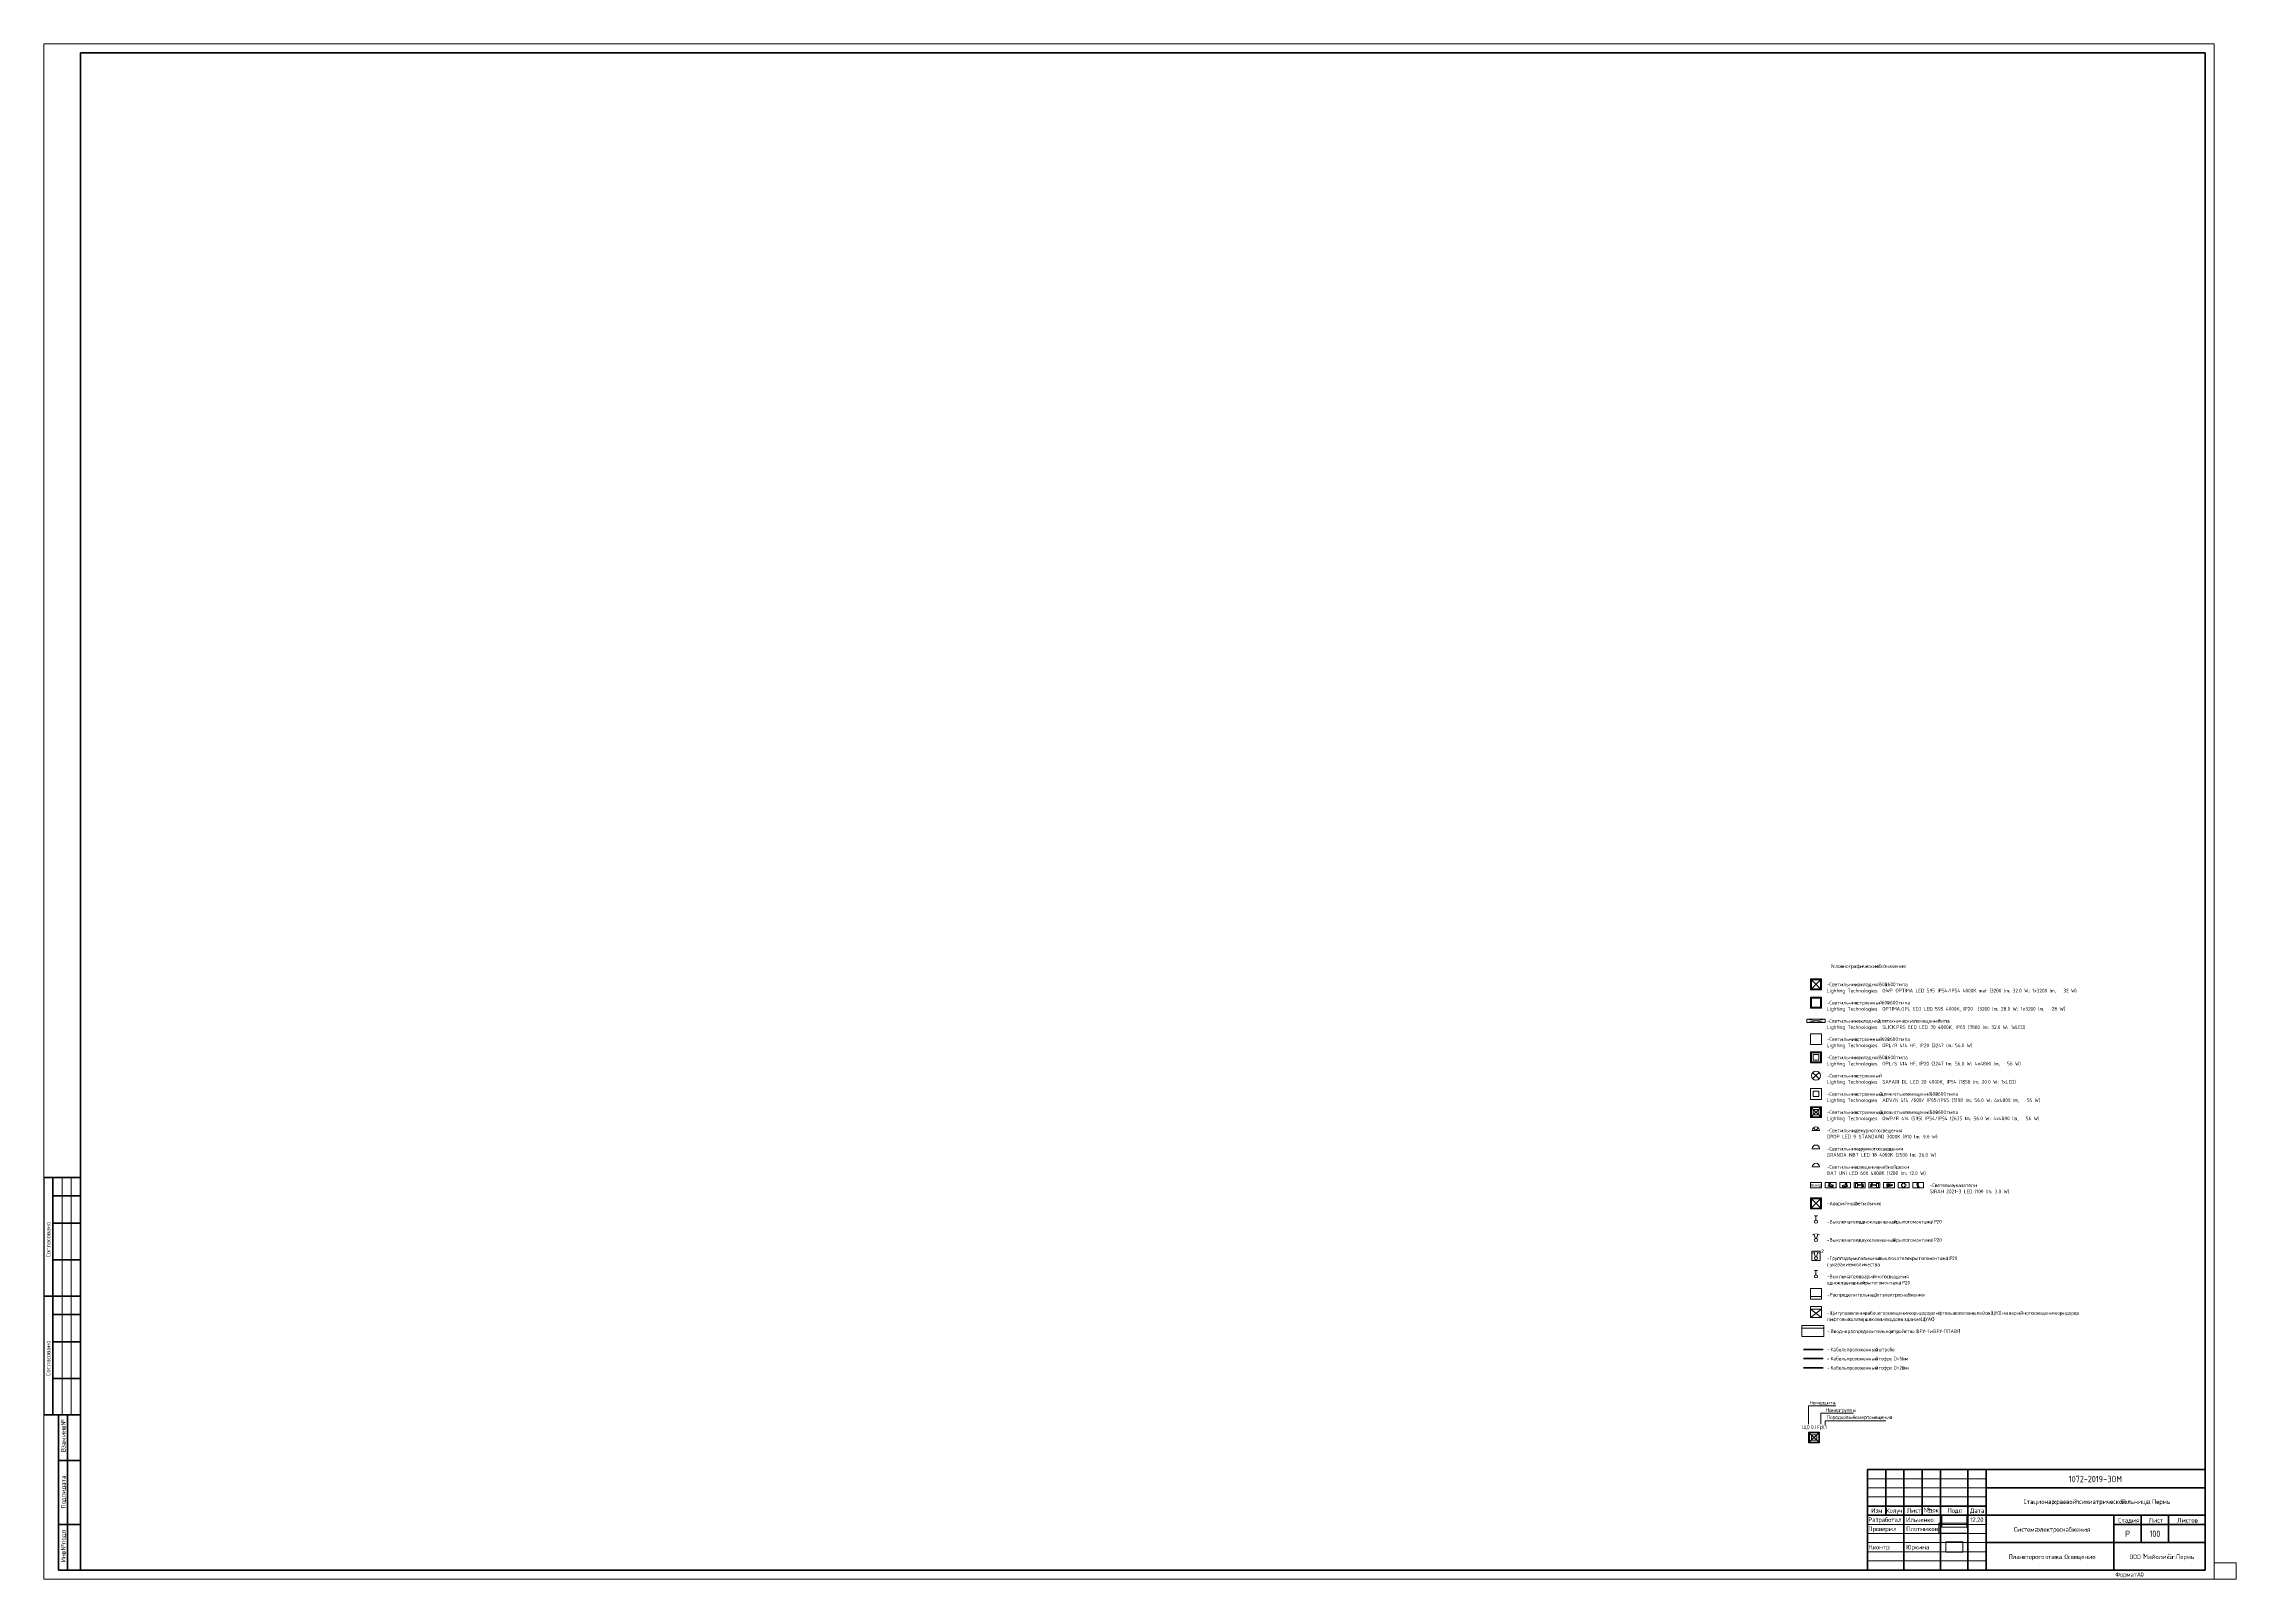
# Paper-space layout 'Layout1' of a CAD drawing. Header units: millimetres. Extents: x -1189 to 12, y 0 to 841.
import ezdxf

# ---------------------------------------------------------------- set-up
doc = ezdxf.new("R2010")
doc.units = ezdxf.units.MM
doc.layers.add('Линии', color=7, linetype='Continuous', lineweight=18, true_color=0x00a600)
for name, color, linetype, lineweight in [('Обычные линии', 7, 'Continuous', 25), ('Основные надписи', 7, 'Continuous', 9), ('Текстовые примечания', 7, 'Continuous', 9), ('Типовые аннотации', 7, 'Continuous', 9), ('Тонкие линии', 7, 'Continuous', 18)]:
    doc.layers.add(name, color=color, linetype=linetype, lineweight=lineweight)
doc.styles.add('Arial', font='arial.ttf', dxfattribs={"height": 1.3})
doc.styles.add('GOST Common', font='GOST_Common.ttf', dxfattribs={"width": 0.9, "height": 2.5})
doc.styles.add('GOST Common_1', font='GOST_Common.ttf', dxfattribs={"width": 0.9, "height": 3.5})
doc.styles.add('GOST Common_2', font='GOST_Common.ttf', dxfattribs={"width": 0.9, "height": 2})
doc.styles.add('GOST Common_3', font='GOST_Common.ttf', dxfattribs={"height": 2})
picture_1 = doc.add_image_def('image1.jpg', size_in_pixel=(227, 137))
picture_2 = doc.add_image_def('image2.jpg', size_in_pixel=(330, 115))
picture_3 = doc.add_image_def('image3.png', size_in_pixel=(257, 125))

# ---------------------------------------------------------------- blocks, each defined once
blk = doc.blocks.new('SE_Форма1 - А0А-3597056-План второго этажа_ Освещение')
at = {"layer": 'Обычные линии'}
for p, q in [((-1381, 71.5), (-1381, 6.5)), ((-1381, 6.5), (-1381, -58.5)), ((-1373, 6.5), (-1361, 6.5)), ((-1373, -58.5), (-1361, -58.5))]:
    blk.add_line(p, q, dxfattribs=at)
at = {"layer": 'Основные надписи', "lineweight": 50}
for p, q in [((-1361, 687.5), (-1361, -143.5)), ((-197, 687.5), (-1361, 687.5)), ((-197, -143.5), (-197, 687.5)), ((-1381, 71.5), (-1361, 71.5)), ((-1376, 71.5), (-1376, 6.5)), ((-1376, 61.5), (-1361, 61.5)), ((-1376, 46.5), (-1361, 46.5)), ((-1376, 26.5), (-1361, 26.5)), ((-1381, 6.5), (-1361, 6.5)), ((-1381, 6.5), (-1361, 6.5)), ((-1376, 6.5), (-1376, -58.5)), ((-1376, -3.5), (-1361, -3.5)), ((-1376, -18.5), (-1361, -18.5)), ((-1376, -38.5), (-1361, -38.5)), ((-1381, -58.5), (-1361, -58.5)), ((-1373, -58.5), (-1373, -143.5)), ((-1368, -58.5), (-1368, -143.5)), ((-1373, -83.5), (-1361, -83.5)), ((-382, -88.5), (-382, -143.5)), ((-197, -88.5), (-382, -88.5)), ((-372, -88.5), (-372, -113.5)), ((-362, -88.5), (-362, -143.5)), ((-352, -88.5), (-352, -113.5)), ((-342, -88.5), (-342, -143.5)), ((-327, -88.5), (-327, -143.5)), ((-317, -88.5), (-317, -143.5)), ((-197, -98.5), (-317, -98.5)), ((-1373, -118.5), (-1361, -118.5)), ((-317, -108.5), (-382, -108.5)), ((-197, -113.5), (-382, -113.5)), ((-247, -113.5), (-247, -143.5)), ((-197, -118.5), (-247, -118.5)), ((-232, -113.5), (-232, -128.5)), ((-217, -113.5), (-217, -128.5)), ((-197, -128.5), (-317, -128.5)), ((-1373, -143.5), (-1361, -143.5)), ((-1361, -143.5), (-197, -143.5))]:
    blk.add_line(p, q, dxfattribs=at)
at = {"layer": 'Основные надписи'}
for p, q in [((-1381, 6.5), (-1381, 71.5)), ((-1381, -58.5), (-1381, 6.5))]:
    blk.add_line(p, q, dxfattribs=at)
at = {"layer": 'Тонкие линии', "lineweight": 9}
for p, q in [((-1381, 692.5), (-1381, -148.5)), ((-1381, 692.5), (-192, 692.5)), ((-192, 692.5), (-192, -148.5)), ((-1371, 71.5), (-1371, 6.5)), ((-1366, 71.5), (-1366, 6.5)), ((-1371, 6.5), (-1371, -58.5)), ((-1366, 6.5), (-1366, -58.5)), ((-317, -93.5), (-382, -93.5)), ((-317, -98.5), (-382, -98.5)), ((-317, -103.5), (-382, -103.5)), ((-317, -118.5), (-382, -118.5)), ((-317, -123.5), (-382, -123.5)), ((-317, -128.5), (-382, -128.5)), ((-317, -133.5), (-382, -133.5)), ((-317, -138.5), (-382, -138.5)), ((-192, -148.5), (-1381, -148.5))]:
    blk.add_line(p, q, dxfattribs=at)
at = {"layer": 'Основные надписи', "char_height": 2.5, "attachment_point": 1, "rotation": 90, "style": 'GOST Common'}
for s, insert, width in [('Согласовано', (-1379.9, 27.9), 21.573), ('Согласовано', (-1379.9, -37.1), 21.573), ('\\fGOST Common|b0|i0|c204|p34|;\\W.9;№', (-1371.6, -64.4), 3.319), ('инв', (-1371.6, -70.6), 5.844), ('. ', (-1371.6, -65.8), 1.732), ('. ', (-1371.6, -72), 1.732), ('Взам', (-1371.6, -78.9), 8.37), ('дата', (-1371.6, -99.4), 8.73), ('\\fGOST Common|b0|i0|c204|p34|;\\W.9; ', (-1371.6, -100.1), 0.938), ('Подп', (-1371.6, -109.8), 8.009), ('\\fGOST Common|b0|i0|c204|p34|;\\W.9;и', (-1371.6, -101.7), 1.948), ('. ', (-1371.6, -103.2), 1.732), ('\\fGOST Common|b0|i0|c204|p34|;\\W.9;№', (-1371.6, -132.8), 3.319), ('\\fGOST Common|b0|i0|c204|p34|;\\W.9; ', (-1371.6, -130.1), 0.938), ('подл', (-1371.6, -129.3), 7.792), ('\\fGOST Common|b0|i0|c204|p34|;\\W.9;.', (-1371.6, -122.9), 0.794), ('Инв', (-1371.6, -139.2), 6.061), ('. ', (-1371.6, -134.2), 1.732)]:
    blk.add_mtext(s, dxfattribs=dict(at, insert=insert, width=width))
at = {"layer": 'Основные надписи', "char_height": 2.5, "attachment_point": 1, "style": 'GOST Common'}
for s, insert, width in [('Изм', (-379.9, -109.7), 6.133), ('\\fGOST Common|b0|i0|c204|p34|;\\W.9;.', (-374.8, -109.7), 0.794), ('Кол', (-371.8, -109.7), 6.061), ('\\fGOST Common|b0|i0|c204|p34|;\\W.9;.', (-366.8, -109.7), 0.794), ('уч', (-366.1, -109.7), 3.896), ('\\fGOST Common|b0|i0|c204|p34|;\\W.9;.', (-362.9, -109.7), 0.794), ('Лист', (-360.4, -109.7), 8.297), ('\\fGOST Common|b0|i0|c204|p34|;\\W.9;№', (-351.1, -109.4), 3.319), ('док', (-348.4, -109.4), 5.844), ('\\fGOST Common|b0|i0|c204|p34|;\\W.9;.', (-343.6, -109.4), 0.794), ('Подп', (-338.1, -109.7), 8.009), ('\\fGOST Common|b0|i0|c204|p34|;\\W.9;.', (-331.5, -109.7), 0.794), ('Дата', (-325.8, -109.7), 9.235), ('Стадия', (-244.6, -115), 12.41), ('Лист', (-227.9, -115), 8.297), ('Листов', (-212.3, -115), 12.194), ('Формат', (-246.2, -144.7), 13.42), ('\\fGOST Common|b0|i0|c204|p34|;\\W.9; ', (-235.2, -144.7), 0.938), ('\\fGOST Common|b0|i0|c204|p34|;\\W.9;А', (-234.4, -144.7), 2.453), ('\\fGOST Common|b0|i0|c204|p34|;\\W.9;0', (-232.4, -144.7), 1.948)]:
    blk.add_mtext(s, dxfattribs=dict(at, insert=insert, width=width))
at = {"layer": 'Основные надписи'}
image = blk.add_image(picture_2, insert=(-342.9, -123.4), size_in_units=(16, 5.58), dxfattribs=at)
image.dxf.flags = 7
image = blk.add_image(picture_3, insert=(-341.3, -120), size_in_units=(13.7, 6.68), dxfattribs=at)
image.dxf.flags = 7
image = blk.add_image(picture_1, insert=(-339.1, -133.7), size_in_units=(9.28, 5.6), dxfattribs=at)
image.dxf.flags = 7
blk = doc.blocks.new('УГО светильник 1 - УГО светильник 1-1505392-План второго этажа_ Освещение')
at = {"layer": 'Типовые аннотации', "color": 5, "lineweight": 18, "true_color": 0x0000ff}
for p, q in [((-3, -3), (3, 3)), ((-3, 3), (3, -3)), ((-3, -3), (-3, 3)), ((-3, 3), (3, 3)), ((-2.5, -2.5), (-2.5, 2.5)), ((-2.5, 2.5), (2.5, 2.5)), ((2.5, 2.5), (2.5, -2.5)), ((3, 3), (3, -3)), ((3, -3), (-3, -3)), ((2.5, -2.5), (-2.5, -2.5))]:
    blk.add_line(p, q, dxfattribs=at)
blk = doc.blocks.new('УГО светильник 2 - УГО светильник 2-1505669-План второго этажа_ Освещение')
at = {"layer": 'Типовые аннотации', "color": 5, "lineweight": 18, "true_color": 0x0000ff}
for p, q in [((-3, -3), (-3, 3)), ((-3, 3), (3, 3)), ((-2.5, -2.5), (-2.5, 2.5)), ((-2.5, 2.5), (2.5, 2.5)), ((2.5, 2.5), (2.5, -2.5)), ((3, 3), (3, -3)), ((3, -3), (-3, -3)), ((2.5, -2.5), (-2.5, -2.5))]:
    blk.add_line(p, q, dxfattribs=at)
blk = doc.blocks.new('УГО светильник 3 - УГО светильник 3-1508798-План второго этажа_ Освещение')
at = {"layer": 'Типовые аннотации', "color": 5, "lineweight": 18, "true_color": 0x0000ff}
for p, q in [((-5, -0.9), (5, 0.9)), ((-5, 0.9), (5, -0.9)), ((-5, -0.9), (-5, 0.9)), ((-5, 0.9), (5, 0.9)), ((5, 0.9), (5, -0.9)), ((5, -0.9), (-5, -0.9))]:
    blk.add_line(p, q, dxfattribs=at)
blk = doc.blocks.new('УГО светильник 4 - УГО светильник 4-1506207-План второго этажа_ Освещение')
at = {"layer": 'Типовые аннотации', "color": 5, "lineweight": 18, "true_color": 0x0000ff}
for p, q in [((-3, -3), (-3, 3)), ((-3, 3), (3, 3)), ((3, 3), (3, -3)), ((3, -3), (-3, -3))]:
    blk.add_line(p, q, dxfattribs=at)
blk = doc.blocks.new('УГО светильник 5 - УГО светильник 5-1506494-План второго этажа_ Освещение')
at = {"layer": 'Типовые аннотации', "color": 5, "lineweight": 18, "true_color": 0x0000ff}
for p, q in [((-3, -3), (-3, 3)), ((-3, 3), (3, 3)), ((-2.5, -2.5), (-2.5, 2.5)), ((-2.5, 2.5), (2.5, 2.5)), ((1.5, 1.5), (-1.5, 1.5)), ((-1.5, 1.5), (-1.5, -1.5)), ((1.5, -1.5), (1.5, 1.5)), ((2.5, 2.5), (2.5, -2.5)), ((3, 3), (3, -3)), ((3, -3), (-3, -3)), ((2.5, -2.5), (-2.5, -2.5)), ((-1.5, -1.5), (1.5, -1.5))]:
    blk.add_line(p, q, dxfattribs=at)
blk = doc.blocks.new('УГО светильник 6 - УГО светильник 6-1508853-План второго этажа_ Освещение')
at = {"layer": 'Типовые аннотации', "color": 5, "lineweight": 18, "true_color": 0x0000ff}
for q in [(-1.8, 1.8), (-1.8, -1.8), (1.8, 1.8), (1.8, -1.8)]:
    blk.add_line((0, 0), q, dxfattribs=at)
blk.add_circle((0, 0), 2.5, dxfattribs=at)
blk = doc.blocks.new('УГО светильник 7 - УГО светильник 7-1508869-План второго этажа_ Освещение')
at = {"layer": 'Типовые аннотации', "color": 1, "lineweight": 18, "true_color": 0xff0000}
for p, q in [((0, 0), (-1.4, 1.4)), ((0, 0), (1.4, 1.4)), ((-2, 0), (2, 0))]:
    blk.add_line(p, q, dxfattribs=at)
blk.add_arc((0, 0), 2, 360, 180, dxfattribs=at)
blk = doc.blocks.new('УГО светильник 8 - УГО светильник 8-1507332-План второго этажа_ Освещение')
at = {"layer": 'Типовые аннотации', "color": 5, "lineweight": 18, "true_color": 0x0000ff}
for p, q in [((-3, -3), (-3, 3)), ((-3, 3), (3, 3)), ((1.5, 1.5), (-1.5, 1.5)), ((-1.5, 1.5), (-1.5, -1.5)), ((1.5, -1.5), (1.5, 1.5)), ((3, 3), (3, -3)), ((3, -3), (-3, -3)), ((-1.5, -1.5), (1.5, -1.5))]:
    blk.add_line(p, q, dxfattribs=at)
blk = doc.blocks.new('УГО светильник 9 - УГО светильник 9-1507607-План второго этажа_ Освещение')
at = {"layer": 'Типовые аннотации', "color": 5, "lineweight": 18, "true_color": 0x0000ff}
for p, q in [((-3, -3), (3, 3)), ((-3, 3), (3, -3)), ((-3, -3), (-3, 3)), ((-3, 3), (3, 3)), ((-2.5, -2.5), (-2.5, 2.5)), ((-2.5, 2.5), (2.5, 2.5)), ((1.5, 1.5), (-1.5, 1.5)), ((-1.5, 1.5), (-1.5, -1.5)), ((1.5, -1.5), (1.5, 1.5)), ((2.5, 2.5), (2.5, -2.5)), ((3, 3), (3, -3)), ((3, -3), (-3, -3)), ((2.5, -2.5), (-2.5, -2.5)), ((-1.5, -1.5), (1.5, -1.5))]:
    blk.add_line(p, q, dxfattribs=at)
blk = doc.blocks.new('УГО светильник 10 - УГО светильник 10-2261325-План второго этажа_ Освещение')
at = {"layer": 'Типовые аннотации', "color": 1, "lineweight": 18, "true_color": 0xff0000}
blk.add_line((-2, 0), (2, 0), dxfattribs=at)
blk.add_arc((0, 0), 2, 360, 180, dxfattribs=at)
blk = doc.blocks.new('УГО светильник 1_Аварийный_ - УГО светильник 1_Аварийный_-1505113-План второго этажа_ Освещение')
at = {"layer": 'Типовые аннотации', "color": 1, "lineweight": 18, "true_color": 0xff0000}
for p, q in [((-3, -3), (3, 3)), ((-3, 3), (3, -3)), ((-3, -3), (-3, 3)), ((-3, 3), (3, 3)), ((-2.5, -2.5), (-2.5, 2.5)), ((-2.5, 2.5), (2.5, 2.5)), ((2.5, 2.5), (2.5, -2.5)), ((3, 3), (3, -3)), ((3, -3), (-3, -3)), ((2.5, -2.5), (-2.5, -2.5))]:
    blk.add_line(p, q, dxfattribs=at)
blk = doc.blocks.new('УГО выключатель - УГО выключатель-1508753-План второго этажа_ Освещение')
at = {"layer": 'Типовые аннотации', "color": 5, "lineweight": 18, "true_color": 0x0000ff}
for p, q in [((0.8, 3.3), (-0.8, 3.3)), ((0, 0.8), (0, 3.3))]:
    blk.add_line(p, q, dxfattribs=at)
blk.add_circle((0, 0), 0.833, dxfattribs=at)
blk = doc.blocks.new('УГО выключатель_Група выключетелей двойных_ - УГО выключатель_Група выключетелей двойных_-1509029-План второго этажа_ Освещение')
at = {"layer": 'Типовые аннотации', "color": 5, "lineweight": 18, "true_color": 0x0000ff}
for p, q in [((-2.3, -1.3), (-2.3, 3.8)), ((-2.3, 3.8), (2.3, 3.8)), ((-1.9, 2.8), (-0.4, 3.4)), ((-0.3, 0.8), (-1.1, 3.1)), ((0.3, 0.8), (1.1, 3.1)), ((1.9, 2.8), (0.4, 3.4)), ((2.3, 3.8), (2.3, -1.3)), ((2.3, -1.3), (-2.3, -1.3))]:
    blk.add_line(p, q, dxfattribs=at)
blk.add_circle((0, 0), 0.833, dxfattribs=at)
blk = doc.blocks.new('УГО выключатель_Аварийный_ - УГО выключатель_Аварийный_-1508752-План второго этажа_ Освещение')
at = {"layer": 'Типовые аннотации', "color": 1, "lineweight": 18, "true_color": 0xff0000}
for p, q in [((0.8, 3.3), (-0.8, 3.3)), ((0, 0.8), (0, 3.3))]:
    blk.add_line(p, q, dxfattribs=at)
blk.add_circle((0, 0), 0.833, dxfattribs=at)
blk = doc.blocks.new('УГО щит - УГО щит-1509061-План второго этажа_ Освещение')
at = {"layer": 'Типовые аннотации', "color": 5, "lineweight": 18, "true_color": 0x0000ff}
for p, q in [((-3, 0), (-3, 6)), ((-3, 6), (3, 6)), ((3, 1.5), (-3, 1.5)), ((3, 0), (-3, 0)), ((3, 6), (3, 0))]:
    blk.add_line(p, q, dxfattribs=at)
blk = doc.blocks.new('УГО щит наружного освещения - УГО щит наружного освещения-2012593-План второго этажа_ Освещение')
at = {"layer": 'Типовые аннотации', "color": 5, "lineweight": 18, "true_color": 0x0000ff}
for p, q in [((-3, 0), (-3, 6)), ((-3, 6), (3, 6)), ((-3, 0), (3, 4.5)), ((-3, 4.5), (3, 0)), ((-3, 4.5), (3, 4.5)), ((3, 0), (-3, 0)), ((3, 6), (3, 0))]:
    blk.add_line(p, q, dxfattribs=at)
blk = doc.blocks.new('УГО щит ВРУ - УГО щит ВРУ-2015105-План второго этажа_ Освещение')
at = {"layer": 'Типовые аннотации', "color": 5, "lineweight": 18, "true_color": 0x0000ff}
for p, q in [((-6, 0), (-6, 6)), ((-6, 6), (6, 6)), ((-6, 4.5), (6, 4.5)), ((6, 0), (-6, 0)), ((6, 6), (6, 0))]:
    blk.add_line(p, q, dxfattribs=at)
blk = doc.blocks.new('УГО светильник 11 - УГО светильник 11-2261347-План второго этажа_ Освещение')
at = {"layer": 'Типовые аннотации', "color": 5, "lineweight": 18, "true_color": 0x0000ff}
blk.add_line((-2, 0), (2, 0), dxfattribs=at)
blk.add_arc((0, 0), 2, 360, 180, dxfattribs=at)
blk = doc.blocks.new('УГО выключатель2 - УГО выключатель2-2261958-План второго этажа_ Освещение')
at = {"layer": 'Типовые аннотации', "color": 5, "lineweight": 18, "true_color": 0x0000ff}
for p, q in [((-1.9, 2.8), (-0.4, 3.4)), ((-0.3, 0.8), (-1.1, 3.1)), ((0.3, 0.8), (1.1, 3.1)), ((1.9, 2.8), (0.4, 3.4))]:
    blk.add_line(p, q, dxfattribs=at)
blk.add_circle((0, 0), 0.833, dxfattribs=at)
blk = doc.blocks.new('УГО_Светильник_эвакуации__выход_ - УГО_Светильник_эвакуации__выход_-2354582-План второго этажа_ Освещение')
at = {"layer": 'Типовые аннотации', "color": 96, "lineweight": 18, "true_color": 0x008000}
for p, q in [((-3, 1.5), (3, 1.5)), ((-3, -1.5), (-3, 1.5)), ((3, 1.5), (3, -1.5)), ((3, -1.5), (-3, -1.5))]:
    blk.add_line(p, q, dxfattribs=at)
at = {"layer": 'Типовые аннотации', "color": 96, "true_color": 0x008000, "insert": (-2.7, 0.7), "char_height": 1.3, "width": 6.413, "attachment_point": 1, "style": 'Arial'}
blk.add_mtext('Выход', dxfattribs=at)
blk = doc.blocks.new('УГО_Светильник_эвакуации__лестница_ право_ - УГО_Светильник_эвакуации__лестница_ право_-2354888-План второго этажа_ Освещение')
at = {"layer": 'Типовые аннотации', "color": 96, "lineweight": 18, "true_color": 0x008000}
for p, q in [((-3, 1.5), (3, 1.5)), ((-3, -1.5), (-3, 1.5)), ((-1, 0.7), (-0.8, 1)), ((-0.8, 0.8), (-0.9, 0.6)), ((-0.9, 0.3), (-0.6, 0.8)), ((-0.9, -0.1), (-0.9, 0.3)), ((-0.8, 1), (-0.5, 1)), ((-0.8, 0), (-0.8, -0.3)), ((-0.5, -0.2), (-0.8, 0)), ((-0.4, 0.6), (-0.7, 0.1)), ((-0.7, 0.1), (-0.3, -0.1)), ((-0.5, 1), (-0.2, 0.8)), ((0, 0.4), (-0.4, 0.4)), ((-0.2, 0.8), (-0.2, 0.5)), ((-0.2, 0.5), (0, 0.5)), ((0.5, 0.3), (0.4, 0.1)), ((0.4, 0.1), (1.3, -0.4)), ((1.4, -0.2), (0.5, 0.3)), ((3, 1.5), (3, -1.5)), ((3, -1.5), (-3, -1.5)), ((-0.9, -0.4), (-1.4, -0.4)), ((-1.4, -0.5), (-1, -0.5)), ((-1.2, -0.1), (-0.9, -0.1)), ((-0.8, -0.3), (-1.2, -0.3)), ((-1, -0.6), (-0.6, -0.6)), ((-0.5, -0.5), (-0.9, -0.5)), ((-0.6, -0.7), (-0.2, -0.7)), ((-0.5, -0.5), (-0.5, -0.2)), ((-0.1, -0.6), (-0.5, -0.6)), ((-0.3, -0.1), (-0.3, -0.5)), ((-0.2, -0.8), (0.2, -0.8)), ((0.3, -0.7), (-0.1, -0.7)), ((0.2, -0.9), (0.6, -0.9)), ((0.7, -0.8), (0.3, -0.8)), ((0.6, -1), (1, -1)), ((1.1, -0.9), (0.7, -0.9)), ((1, -1.1), (1.5, -1.1)), ((1.1, -0.4), (1.2, -0.5)), ((1.3, -0.4), (1.1, -0.4)), ((1.5, -1), (1.1, -1)), ((1.2, -0.5), (1.6, -0.4)), ((1.3, 0), (1.4, -0.2)), ((1.4, -0.1), (1.3, 0)), ((1.6, -0.4), (1.4, -0.1))]:
    blk.add_line(p, q, dxfattribs=at)
blk.add_circle((-0.2, 1.1), 0.2, dxfattribs=at)
blk = doc.blocks.new('УГО_Светильник_эвакуации__лестница_лево_ - УГО_Светильник_эвакуации__лестница_лево_-2355194-План второго этажа_ Освещение')
at = {"layer": 'Типовые аннотации', "color": 96, "lineweight": 18, "true_color": 0x008000}
for p, q in [((-3, 1.5), (3, 1.5)), ((-3, -1.5), (-3, 1.5)), ((-1.3, -0.3), (-0.4, 0.2)), ((-0.3, 0), (-1.2, -0.4)), ((-0.4, 0.2), (-0.3, 0)), ((0.2, 0.4), (0, 0.4)), ((0, 0.3), (0.4, 0.3)), ((0.6, 0.9), (0.2, 0.7)), ((0.2, 0.7), (0.2, 0.4)), ((0.7, 0), (0.3, -0.2)), ((0.4, 0.6), (0.7, 0)), ((0.9, 0.9), (0.6, 0.9)), ((1, 0.2), (0.7, 0.7)), ((0.8, 0.7), (0.9, 0.5)), ((1, 0.6), (0.9, 0.9)), ((1, -0.2), (1, 0.2)), ((3, 1.5), (3, -1.5)), ((3, -1.5), (-3, -1.5)), ((-1.6, -0.5), (-1.4, -0.2)), ((-1.2, -0.5), (-1.6, -0.5)), ((-1.5, -1.1), (-1.1, -1.1)), ((-1, -1.2), (-1.5, -1.2)), ((-1.4, -0.2), (-1.2, -0.1)), ((-1.2, -0.1), (-1.3, -0.3)), ((-1, -0.4), (-1.2, -0.5)), ((-1.2, -0.4), (-1, -0.4)), ((-1.1, -1), (-0.7, -1)), ((-0.6, -1.1), (-1, -1.1)), ((-0.7, -0.9), (-0.3, -0.9)), ((-0.2, -1), (-0.6, -1)), ((-0.3, -0.8), (0.1, -0.8)), ((0.2, -0.9), (-0.2, -0.9)), ((0.1, -0.7), (0.5, -0.7)), ((0.6, -0.8), (0.2, -0.8)), ((0.3, -0.2), (0.3, -0.6)), ((0.5, -0.2), (0.8, 0)), ((0.5, -0.6), (0.5, -0.2)), ((0.5, -0.6), (0.9, -0.6)), ((1, -0.7), (0.6, -0.7)), ((0.8, 0), (0.8, -0.3)), ((0.8, -0.3), (1.3, -0.3)), ((0.9, -0.5), (1.4, -0.5)), ((1.3, -0.2), (1, -0.2)), ((1.4, -0.6), (1, -0.6))]:
    blk.add_line(p, q, dxfattribs=at)
blk.add_circle((0.3, 1.1), 0.2, dxfattribs=at)
blk = doc.blocks.new('УГО_Светильник_эвакуации__нап_ лево_ - УГО_Светильник_эвакуации__нап_ лево_-2355490-План второго этажа_ Освещение')
at = {"layer": 'Типовые аннотации', "color": 96, "lineweight": 18, "true_color": 0x008000}
for p, q in [((-3, 1.5), (3, 1.5)), ((-3, -1.5), (-3, 1.5)), ((-2.3, 1), (-1.3, 1)), ((-2.3, -1.2), (-2.3, 1)), ((-1.3, 1), (-1.3, -1.2)), ((-0.9, 0.1), (-0.5, 0.3)), ((-0.5, -0.1), (-0.9, 0.1)), ((-0.3, 0.3), (-0.5, 0.2)), ((-0.5, 0.3), (-0.3, 0.3)), ((-0.5, 0.2), (0.5, 0.2)), ((0.5, 0.2), (0.5, 0)), ((1.1, 0), (0.9, 0)), ((1.5, 0.5), (1.1, 0.3)), ((1.1, 0.3), (1.1, 0)), ((1.3, 0.2), (1.6, -0.4)), ((1.8, 0.5), (1.5, 0.5)), ((1.9, -0.2), (1.6, 0.3)), ((1.7, 0.3), (1.8, 0.1)), ((1.9, 0.2), (1.8, 0.5)), ((3, 1.5), (3, -1.5)), ((3, -1.5), (-3, -1.5)), ((-1.3, -1.2), (-2.3, -1.2)), ((-0.5, 0), (-0.3, -0.1)), ((0.5, 0), (-0.5, 0)), ((-0.3, -0.1), (-0.5, -0.1)), ((0.9, -0.1), (1.3, -0.1)), ((1.6, -0.4), (1.2, -0.6)), ((1.2, -0.6), (1.2, -1)), ((1.4, -0.6), (1.7, -0.4)), ((1.4, -1), (1.4, -0.6)), ((1.7, -0.4), (1.7, -0.7)), ((1.7, -0.7), (2.2, -0.7)), ((1.9, -0.6), (1.9, -0.2)), ((2.2, -0.6), (1.9, -0.6))]:
    blk.add_line(p, q, dxfattribs=at)
blk.add_circle((1.1, 0.7), 0.2, dxfattribs=at)
blk = doc.blocks.new('УГО_Светильник_эвакуации__нап_ право_ - УГО_Светильник_эвакуации__нап_ право_-2355786-План второго этажа_ Освещение')
at = {"layer": 'Типовые аннотации', "color": 96, "lineweight": 18, "true_color": 0x008000}
for p, q in [((-3, 1.5), (3, 1.5)), ((-3, -1.5), (-3, 1.5)), ((-2.1, 0.2), (-1.9, 0.5)), ((-1.9, 0.4), (-2, 0.2)), ((-2, -0.2), (-1.7, 0.4)), ((-1.9, 0.5), (-1.6, 0.5)), ((-1.4, 0.2), (-1.7, -0.3)), ((-1.6, 0.5), (-1.3, 0.3)), ((-1.3, 0.3), (-1.3, 0.1)), ((-1.3, 0.1), (-1.1, 0.1)), ((-0.7, 0.2), (-0.7, 0)), ((0.3, 0.2), (-0.7, 0.2)), ((0.2, 0.3), (0.3, 0.2)), ((0.4, 0.3), (0.2, 0.3)), ((0.7, 0.1), (0.4, 0.3)), ((0.4, -0.1), (0.7, 0.1)), ((2.2, 1), (1.2, 1)), ((1.2, 1), (1.2, -1.2)), ((2.2, -1.2), (2.2, 1)), ((3, 1.5), (3, -1.5)), ((3, -1.5), (-3, -1.5)), ((-2.3, -0.6), (-2, -0.6)), ((-1.9, -0.7), (-2.3, -0.7)), ((-2, -0.6), (-2, -0.2)), ((-1.9, -0.4), (-1.9, -0.7)), ((-1.5, -0.6), (-1.9, -0.4)), ((-1.7, -0.3), (-1.4, -0.5)), ((-1.5, -0.9), (-1.5, -0.6)), ((-1.1, -0.1), (-1.4, -0.1)), ((-1.4, -0.5), (-1.4, -0.9)), ((-0.7, 0), (0.3, 0)), ((0.3, 0), (0.2, -0.1)), ((0.2, -0.1), (0.4, -0.1)), ((1.2, -1.2), (2.2, -1.2))]:
    blk.add_line(p, q, dxfattribs=at)
blk.add_circle((-1.3, 0.7), 0.2, dxfattribs=at)
blk = doc.blocks.new('УГО_Светильник_эвакуации__пож_кран_ - УГО_Светильник_эвакуации__пож_кран_-2354316-План второго этажа_ Освещение')
at = {"layer": 'Типовые аннотации', "color": 1, "lineweight": 18, "true_color": 0xff0000}
for p, q in [((-3, 1.5), (3, 1.5)), ((-3, -1.5), (-3, 1.5)), ((-1.2, 0.8), (-1, 0.8)), ((-1.2, -0.7), (-1.2, 0.8)), ((-1, 0.8), (-1, -0.7)), ((-0.8, 0.8), (-0.6, 0.8)), ((-0.8, -0.9), (-0.8, 0.8)), ((-0.6, 0.8), (-0.6, -0.9)), ((-0.4, 0.8), (-0.2, 0.8)), ((-0.4, -0.7), (-0.4, 0.8)), ((-0.2, 0.8), (-0.2, -0.7)), ((0, 0.8), (0.2, 0.8)), ((0, -0.7), (0, 0.8)), ((0.2, 0.8), (0.2, -0.7)), ((0.4, 0.8), (0.6, 0.8)), ((0.4, -0.7), (0.4, 0.8)), ((0.6, 0.8), (0.6, -0.7)), ((0.6, 0), (1.6, 0)), ((1.6, 0), (1.4, 0.2)), ((1.4, -0.2), (1.6, 0)), ((1.6, 0), (1.9, 0.2)), ((1.9, -0.2), (1.6, 0)), ((3, 1.5), (3, -1.5)), ((3, -1.5), (-3, -1.5)), ((-1, -0.7), (-1.2, -0.7)), ((-0.6, -0.9), (-0.8, -0.9)), ((-0.2, -0.7), (-0.4, -0.7)), ((0.2, -0.7), (0, -0.7)), ((0.6, -0.7), (0.4, -0.7))]:
    blk.add_line(p, q, dxfattribs=at)
blk.add_circle((1.6, 0), 0.3, dxfattribs=at)
blk = doc.blocks.new('УГО_Светильник_эвакуации__Аптечка_ - УГО_Светильник_эвакуации__Аптечка_-2357839-План второго этажа_ Освещение')
at = {"layer": 'Типовые аннотации', "color": 96, "lineweight": 18, "true_color": 0x008000}
for p, q in [((-3, 1.5), (3, 1.5)), ((-3, -1.5), (-3, 1.5)), ((-1.2, 0.5), (-0.5, 0.5)), ((-1.2, 0), (-1.2, 0.5)), ((-1.2, 0), (-1.2, -0.5)), ((-0.5, 1.2), (-0.5, 0.5)), ((0, 1.2), (-0.5, 1.2)), ((0, 1.2), (0.5, 1.2)), ((0.5, 1.2), (0.5, 0.5)), ((1.2, 0.5), (0.5, 0.5)), ((1.2, 0), (1.2, 0.5)), ((3, 1.5), (3, -1.5)), ((3, -1.5), (-3, -1.5)), ((-1.2, -0.5), (-0.5, -0.5)), ((-0.5, -1.2), (-0.5, -0.5)), ((0, -1.2), (-0.5, -1.2)), ((0, -1.2), (0.5, -1.2)), ((1.2, -0.5), (0.5, -0.5)), ((0.5, -1.2), (0.5, -0.5)), ((1.2, 0), (1.2, -0.5))]:
    blk.add_line(p, q, dxfattribs=at)
blk = doc.blocks.new('УГО_Светильник_эвакуации__Экстренная связь_ - УГО_Светильник_эвакуации__Экстренная связь_-2358114-План второго этажа_ Освещение')
at = {"layer": 'Типовые аннотации', "color": 96, "lineweight": 18, "true_color": 0x008000}
for p, q in [((-3, 1.5), (3, 1.5)), ((-3, -1.5), (-3, 1.5)), ((-0.7, 0.6), (-0.3, -0.9)), ((-0.3, 1.2), (0, 1.3)), ((0.3, -1.2), (-0.3, 1.2)), ((0.1, 0.6), (-0.2, 0.5)), ((0, 1.3), (0.1, 0.6)), ((3, 1.5), (3, -1.5)), ((3, -1.5), (-3, -1.5)), ((0.1, -0.5), (0.4, -0.5)), ((0.6, -1.1), (0.3, -1.2)), ((0.4, -0.5), (0.6, -1.1))]:
    blk.add_line(p, q, dxfattribs=at)
for centre, start, end in [((-0.2, 0.7), 105, 195), ((0.2, -0.7), 195, 285)]:
    blk.add_arc(centre, 0.5, start, end, dxfattribs=at)

psp = doc.layouts.get("Layout1")

# ---------------------------------------------------------------- linework, layer by layer
at = {"layer": 'Линии', "color": 7, "lineweight": 35}
psp.add_line((-225, 125.8), (-214.3, 125.8), dxfattribs=at)
at = {"layer": 'Линии', "color": 96, "lineweight": 35, "true_color": 0x008000}
psp.add_line((-225, 120.8), (-214.3, 120.8), dxfattribs=at)
at = {"layer": 'Линии', "color": 6, "lineweight": 35, "true_color": 0xff00ff}
psp.add_line((-225, 115.8), (-214.3, 115.8), dxfattribs=at)
at = {"layer": 'Тонкие линии'}
for p, q in [((-222.3, 84.9), (-222.3, 95)), ((-222.3, 95), (-207.3, 95)), ((-215.6, 84.9), (-215.6, 90.9)), ((-215.6, 90.9), (-197.7, 90.9)), ((-213.1, 84.4), (-213.1, 86.8)), ((-213.1, 86.8), (-180, 86.8))]:
    psp.add_line(p, q, dxfattribs=at)

# ---------------------------------------------------------------- block references
at = {"layer": 'Основные надписи'}
psp.add_blockref('SE_Форма1 - А0А-3597056-План второго этажа_ Освещение', (192, 148.5), dxfattribs=at)
at = {"layer": 'Типовые аннотации', "color": 5, "true_color": 0x0000ff}
for name, p in [('УГО светильник 1 - УГО светильник 1-1505392-План второго этажа_ Освещение', (-218.2, 325.8)), ('УГО светильник 2 - УГО светильник 2-1505669-План второго этажа_ Освещение', (-218.2, 315.8)), ('УГО светильник 3 - УГО светильник 3-1508798-План второго этажа_ Освещение', (-218.2, 305.8)), ('УГО светильник 4 - УГО светильник 4-1506207-План второго этажа_ Освещение', (-218.2, 295.8)), ('УГО светильник 5 - УГО светильник 5-1506494-План второго этажа_ Освещение', (-218.2, 285.8)), ('УГО светильник 6 - УГО светильник 6-1508853-План второго этажа_ Освещение', (-218.2, 275.8)), ('УГО светильник 8 - УГО светильник 8-1507332-План второго этажа_ Освещение', (-218.2, 265.8)), ('УГО светильник 9 - УГО светильник 9-1507607-План второго этажа_ Освещение', (-218.2, 255.8)), ('УГО светильник 11 - УГО светильник 11-2261347-План второго этажа_ Освещение', (-218.2, 225.8)), ('УГО выключатель - УГО выключатель-1508753-План второго этажа_ Освещение', (-218.2, 195.8)), ('УГО выключатель2 - УГО выключатель2-2261958-План второго этажа_ Освещение', (-218.2, 185.8)), ('УГО выключатель_Група выключетелей двойных_ - УГО выключатель_Група выключетелей двойных_-1509029-План второго этажа_ Освещение', (-218.2, 175.8)), ('УГО щит - УГО щит-1509061-План второго этажа_ Освещение', (-218.2, 153.3)), ('УГО щит наружного освещения - УГО щит наружного освещения-2012593-План второго этажа_ Освещение', (-218.2, 143.3)), ('УГО щит ВРУ - УГО щит ВРУ-2015105-План второго этажа_ Освещение', (-219.9, 132.9)), ('УГО светильник 9 - УГО светильник 9-1507607-План второго этажа_ Освещение', (-219.2, 77.6))]:
    psp.add_blockref(name, p, dxfattribs=at)
at = {"layer": 'Типовые аннотации', "color": 1, "true_color": 0xff0000}
for name, p in [('УГО светильник 7 - УГО светильник 7-1508869-План второго этажа_ Освещение', (-218.2, 245.8)), ('УГО светильник 10 - УГО светильник 10-2261325-План второго этажа_ Освещение', (-218.2, 235.8)), ('УГО_Светильник_эвакуации__пож_кран_ - УГО_Светильник_эвакуации__пож_кран_-2354316-План второго этажа_ Освещение', (-178.2, 215.8)), ('УГО светильник 1_Аварийный_ - УГО светильник 1_Аварийный_-1505113-План второго этажа_ Освещение', (-218.2, 205.8)), ('УГО выключатель_Аварийный_ - УГО выключатель_Аварийный_-1508752-План второго этажа_ Освещение', (-218.2, 165.8))]:
    psp.add_blockref(name, p, dxfattribs=at)
at = {"layer": 'Типовые аннотации', "color": 96, "true_color": 0x008000}
for name, p in [('УГО_Светильник_эвакуации__выход_ - УГО_Светильник_эвакуации__выход_-2354582-План второго этажа_ Освещение', (-218.2, 215.8)), ('УГО_Светильник_эвакуации__лестница_ право_ - УГО_Светильник_эвакуации__лестница_ право_-2354888-План второго этажа_ Освещение', (-210.2, 215.8)), ('УГО_Светильник_эвакуации__лестница_лево_ - УГО_Светильник_эвакуации__лестница_лево_-2355194-План второго этажа_ Освещение', (-202.2, 215.8)), ('УГО_Светильник_эвакуации__нап_ лево_ - УГО_Светильник_эвакуации__нап_ лево_-2355490-План второго этажа_ Освещение', (-194.2, 215.8)), ('УГО_Светильник_эвакуации__нап_ право_ - УГО_Светильник_эвакуации__нап_ право_-2355786-План второго этажа_ Освещение', (-186.2, 215.8)), ('УГО_Светильник_эвакуации__Аптечка_ - УГО_Светильник_эвакуации__Аптечка_-2357839-План второго этажа_ Освещение', (-170.2, 215.8)), ('УГО_Светильник_эвакуации__Экстренная связь_ - УГО_Светильник_эвакуации__Экстренная связь_-2358114-План второго этажа_ Освещение', (-162.2, 215.8))]:
    psp.add_blockref(name, p, dxfattribs=at)

# ---------------------------------------------------------------- texts
at = {"layer": 'Основные надписи', "attachment_point": 1}
for s, insert, char_height, width, style in [('1072-2019-', (-79.7, 56.6), 3.5, 25.686, 'GOST Common_1'), ('ЭОМ', (-58.5, 56.6), 3.5, 9.596, 'GOST Common_1'), ('Стационар', (-104.5, 43.7), 2.5, 18.687, 'GOST Common'), ('\\fGOST Common|b0|i0|c204|p34|;\\W.9; ', (-89.1, 43.7), 2.5, 0.938, 'GOST Common'), ('краевой', (-88.3, 43.7), 2.5, 13.853, 'GOST Common'), ('\\fGOST Common|b0|i0|c204|p34|;\\W.9; ', (-76.9, 43.7), 2.5, 0.938, 'GOST Common'), ('психиатрической', (-76.1, 43.7), 2.5, 29.366, 'GOST Common'), ('\\fGOST Common|b0|i0|c204|p34|;\\W.9; ', (-51.9, 43.7), 2.5, 0.938, 'GOST Common'), ('больницы', (-51.1, 43.7), 2.5, 16.018, 'GOST Common'), ('\\fGOST Common|b0|i0|c204|p34|;\\W.9; ', (-37.9, 43.7), 2.5, 0.938, 'GOST Common'), ('\\fGOST Common|b0|i0|c204|p34|;\\W.9;г', (-37.1, 43.7), 2.5, 1.948, 'GOST Common'), ('. ', (-35.5, 43.7), 2.5, 1.732, 'GOST Common'), ('Пермь', (-34.1, 43.7), 2.5, 10.173, 'GOST Common'), ('Разработал', (-189.5, 33.8), 2.5, 20.708, 'GOST Common'), ('Проверил', (-189.5, 28.8), 2.5, 15.801, 'GOST Common'), ('Ильченко', (-168.8, 33.8), 2.5, 15.801, 'GOST Common'), ('Плотникова', (-168.8, 28.8), 2.5, 20.419, 'GOST Common'), ('12.20', (-133.8, 33.8), 2.5, 8.009, 'GOST Common'), ('Система', (-109.7, 28.5), 2.5, 14.286, 'GOST Common'), ('\\fGOST Common|b0|i0|c204|p34|;\\W.9; ', (-98, 28.5), 2.5, 0.938, 'GOST Common'), ('электроснабжения', (-97.2, 28.5), 2.5, 32.108, 'GOST Common'), ('\\fGOST Common|b0|i0|c204|p34|;\\W.9;.', (-70.7, 28.5), 2.5, 0.794, 'GOST Common'), ('\\fGOST Common|b0|i0|c204|p34|;\\W.9;Р', (-48.8, 26.6), 3.5, 3.103, 'GOST Common_1'), ('100', (-35.5, 26.6), 3.5, 7.359, 'GOST Common_1'), ('\\fGOST Common|b0|i0|c204|p34|;\\W.9;Н', (-189.5, 18.8), 2.5, 2.165, 'GOST Common'), ('\\fGOST Common|b0|i0|c204|p34|;\\W.9;.', (-187.7, 18.8), 2.5, 0.794, 'GOST Common'), ('контр', (-187, 18.8), 2.5, 10.246, 'GOST Common'), ('\\fGOST Common|b0|i0|c204|p34|;\\W.9;.', (-178.6, 18.8), 2.5, 0.794, 'GOST Common'), ('Юркина', (-168.8, 18.8), 2.5, 12.554, 'GOST Common'), ('План', (-112.7, 13.5), 2.5, 8.225, 'GOST Common'), ('\\fGOST Common|b0|i0|c204|p34|;\\W.9; ', (-106, 13.5), 2.5, 0.938, 'GOST Common'), ('второго', (-105.2, 13.5), 2.5, 14.142, 'GOST Common'), ('\\fGOST Common|b0|i0|c204|p34|;\\W.9; ', (-93.5, 13.5), 2.5, 0.938, 'GOST Common'), ('этажа', (-92.7, 13.5), 2.5, 11.184, 'GOST Common'), ('Освещение', (-82.1, 13.5), 2.5, 18.254, 'GOST Common'), ('ООО', (-46.4, 13.5), 2.5, 6.494, 'GOST Common'), (' "', (-41, 13.5), 2.5, 2.597, 'GOST Common'), ('Майолика', (-38.9, 13.5), 2.5, 16.523, 'GOST Common'), ('" ', (-25.3, 13.5), 2.5, 2.597, 'GOST Common'), ('\\fGOST Common|b0|i0|c204|p34|;\\W.9;г', (-23.1, 13.5), 2.5, 1.948, 'GOST Common'), ('Пермь', (-20.9, 13.5), 2.5, 10.173, 'GOST Common'), ('. ', (-83.5, 13.5), 2.5, 1.732, 'GOST Common'), ('\\fGOST Common|b0|i0|c204|p34|;\\W.9;.', (-21.5, 13.5), 2.5, 0.794, 'GOST Common')]:
    psp.add_mtext(s, dxfattribs=dict(at, insert=insert, char_height=char_height, width=width, style=style))
at = {"layer": 'Текстовые примечания', "char_height": 2, "attachment_point": 1, "style": 'GOST Common_2'}
for s, insert, width in [('Условно', (-210, 336.8), 10.967), ('\\fGOST Common|b0|i0|c204|p34|;\\W.9; ', (-201, 336.8), 0.794), ('графические', (-200.3, 336.8), 17.749), ('\\fGOST Common|b0|i0|c204|p34|;\\W.9; ', (-185.7, 336.8), 0.794), ('обозначения', (-185, 336.8), 17.461), ('\\fGOST Common|b0|i0|c204|p34|;\\W.9;-', (-212.2, 326.8), 1.587), ('Светильник', (-210.8, 326.8), 16.162), ('\\fGOST Common|b0|i0|c204|p34|;\\W.9; ', (-197.5, 326.8), 0.794), ('накладной', (-196.9, 326.8), 14.647), (' 600', (-184.8, 326.8), 5.556), ('\\fGOST Common|b0|i0|c204|p34|;\\W.9;х', (-180.2, 326.8), 1.587), ('600 ', (-178.9, 326.8), 5.556), ('типа', (-174.3, 326.8), 6.927), ('Lighting Technologies  OWP OPTIMA LED 595 IP54/IP54 4000K mat (3200 lm; 32.0 W; 1x3200 lm,   32 W)', (-212.2, 323.4), 133.553), ('\\fGOST Common|b0|i0|c204|p34|;\\W.9;-', (-212.2, 316.8), 1.587), ('Lighting Technologies  OPTIMA.OPL ECO LED 595 4000K, IP20  (3200 lm; 28.0 W; 1x3200 lm,   28 W)', (-212.2, 313.4), 126.843), ('Светильник', (-210.8, 316.8), 16.162), ('\\fGOST Common|b0|i0|c204|p34|;\\W.9; ', (-197.5, 316.8), 0.794), ('встроенный', (-196.9, 316.8), 16.162), (' 600', (-183.5, 316.8), 5.556), ('\\fGOST Common|b0|i0|c204|p34|;\\W.9;х', (-178.9, 316.8), 1.587), ('600 ', (-177.6, 316.8), 5.556), ('типа', (-173, 316.8), 6.927), ('\\fGOST Common|b0|i0|c204|p34|;\\W.9;-', (-212.2, 306.8), 1.587), ('Lighting Technologies  SLICK.PRS ECO LED 30 4000K, IP65 (3800 lm; 32.0 W; 1xLED)', (-212.2, 303.4), 107.362), ('Светильник', (-210.8, 306.8), 16.162), ('\\fGOST Common|b0|i0|c204|p34|;\\W.9; ', (-197.5, 306.8), 0.794), ('накладной', (-196.9, 306.8), 14.647), ('\\fGOST Common|b0|i0|c204|p34|;\\W.9; ', (-184.8, 306.8), 0.794), ('для', (-184.1, 306.8), 4.618), ('\\fGOST Common|b0|i0|c204|p34|;\\W.9; ', (-180.3, 306.8), 0.794), ('технических', (-179.6, 306.8), 17.533), ('\\fGOST Common|b0|i0|c204|p34|;\\W.9; ', (-165.2, 306.8), 0.794), ('помещений', (-164.5, 306.8), 15.152), ('\\fGOST Common|b0|i0|c204|p34|;\\W.9; ', (-152, 306.8), 0.794), ('типа', (-151.4, 306.8), 6.927), ('\\fGOST Common|b0|i0|c204|p34|;\\W.9;-', (-212.2, 296.8), 1.587), ('Lighting Technologies  OPL/R 414 HF, IP20 (3247 lm; 56.0 W)', (-212.2, 293.4), 78.573), ('Светильник', (-210.8, 296.8), 16.162), ('\\fGOST Common|b0|i0|c204|p34|;\\W.9; ', (-197.5, 296.8), 0.794), ('встроенный', (-196.9, 296.8), 16.162), (' 600', (-183.5, 296.8), 5.556), ('\\fGOST Common|b0|i0|c204|p34|;\\W.9;х', (-178.9, 296.8), 1.587), ('600 ', (-177.6, 296.8), 5.556), ('типа', (-173, 296.8), 6.927), ('\\fGOST Common|b0|i0|c204|p34|;\\W.9;-', (-212.2, 286.8), 1.587), ('Lighting Technologies  OPL/S 414 HF, IP20 (3247 lm; 56.0 W; 4x4800 lm,   56 W)', (-212.2, 283.4), 103.321), ('Светильник', (-210.8, 286.8), 16.162), ('Светильник', (-210.8, 276.8), 16.162), ('\\fGOST Common|b0|i0|c204|p34|;\\W.9; ', (-197.5, 286.8), 0.794), ('\\fGOST Common|b0|i0|c204|p34|;\\W.9; ', (-197.5, 276.8), 0.794), ('накладной', (-196.9, 286.8), 14.647), ('встроенный', (-196.9, 276.8), 16.162), (' 600', (-184.8, 286.8), 5.556), ('\\fGOST Common|b0|i0|c204|p34|;\\W.9; ', (-183.5, 276.8), 0.794), ('\\fGOST Common|b0|i0|c204|p34|;\\W.9;х', (-180.2, 286.8), 1.587), ('600 ', (-178.9, 286.8), 5.556), ('типа', (-174.3, 286.8), 6.927), ('\\fGOST Common|b0|i0|c204|p34|;\\W.9;-', (-212.2, 276.8), 1.587), ('Lighting Technologies  SAFARI DL LED 20 4000K, IP54 (1850 lm; 20.0 W; 1xLED)', (-212.2, 273.4), 102.095), ('\\fGOST Common|b0|i0|c204|p34|;\\W.9;-', (-212.2, 266.8), 1.587), ('Светильник', (-210.8, 266.8), 16.162), ('\\fGOST Common|b0|i0|c204|p34|;\\W.9; ', (-197.5, 266.8), 0.794), ('встроенный', (-196.9, 266.8), 16.162), ('\\fGOST Common|b0|i0|c204|p34|;\\W.9; ', (-183.5, 266.8), 0.794), ('для', (-182.9, 266.8), 4.618), ('\\fGOST Common|b0|i0|c204|p34|;\\W.9; ', (-179.1, 266.8), 0.794), ('чистых', (-178.4, 266.8), 9.813), ('\\fGOST Common|b0|i0|c204|p34|;\\W.9; ', (-170.3, 266.8), 0.794), ('помещений', (-169.6, 266.8), 15.152), (' 600', (-157.1, 266.8), 5.556), ('\\fGOST Common|b0|i0|c204|p34|;\\W.9;х', (-152.6, 266.8), 1.587), ('600 ', (-151.3, 266.8), 5.556), ('типа', (-146.7, 266.8), 6.927), ('Lighting Technologies  ADV/K 414 /600/ IP65/IP65 (3108 lm; 56.0 W; 4x4800 lm,   56 W)', (-212.2, 263.4), 114.216), ('\\fGOST Common|b0|i0|c204|p34|;\\W.9;-', (-212.2, 256.8), 1.587), ('Lighting Technologies  OWP/R 414 (595) IP54/IP54 (2635 lm; 56.0 W; 4x4800 lm,   56 W)', (-212.2, 253.4), 113.928), ('Светильник', (-210.8, 256.8), 16.162), ('\\fGOST Common|b0|i0|c204|p34|;\\W.9; ', (-197.5, 256.8), 0.794), ('встроенный', (-196.9, 256.8), 16.162), ('\\fGOST Common|b0|i0|c204|p34|;\\W.9; ', (-183.5, 256.8), 0.794), ('для', (-182.9, 256.8), 4.618), ('\\fGOST Common|b0|i0|c204|p34|;\\W.9; ', (-179.1, 256.8), 0.794), ('чистых', (-178.4, 256.8), 9.813), ('\\fGOST Common|b0|i0|c204|p34|;\\W.9; ', (-170.3, 256.8), 0.794), ('помещений', (-169.6, 256.8), 15.152), (' 600', (-157.1, 256.8), 5.556), ('\\fGOST Common|b0|i0|c204|p34|;\\W.9;х', (-152.6, 256.8), 1.587), ('600 ', (-151.3, 256.8), 5.556), ('типа', (-146.7, 256.8), 6.927), ('\\fGOST Common|b0|i0|c204|p34|;\\W.9;-', (-212.2, 246.8), 1.587), ('DROP LED 9 STANDARD 3000K (810 lm; 9.0 W)', (-212.2, 243.4), 58.948), ('Светильник', (-210.8, 246.8), 16.162), ('\\fGOST Common|b0|i0|c204|p34|;\\W.9; ', (-197.5, 246.8), 0.794), ('дежурного', (-196.9, 246.8), 14.719), ('\\fGOST Common|b0|i0|c204|p34|;\\W.9; ', (-184.7, 246.8), 0.794), ('освещения', (-184.1, 246.8), 14.575), ('\\fGOST Common|b0|i0|c204|p34|;\\W.9;-', (-212.2, 236.8), 1.587), ('GRANDA NBT LED 18 4000K (2500 lm; 26.0 W)', (-212.2, 233.4), 58.587), ('Светильник', (-210.8, 236.8), 16.162), ('\\fGOST Common|b0|i0|c204|p34|;\\W.9; ', (-197.5, 236.8), 0.794), ('наружного', (-196.9, 236.8), 14.935), ('\\fGOST Common|b0|i0|c204|p34|;\\W.9; ', (-184.5, 236.8), 0.794), ('освещения', (-183.9, 236.8), 14.575), ('\\fGOST Common|b0|i0|c204|p34|;\\W.9;-', (-212.2, 226.8), 1.587), ('BAT UNI LED 600 4000K (1200 lm; 12.0 W)', (-212.2, 223.4), 52.887), ('Светильник', (-210.8, 226.8), 16.162), ('\\fGOST Common|b0|i0|c204|p34|;\\W.9; ', (-197.5, 226.8), 0.794), ('освещения', (-196.9, 226.8), 14.575), ('\\fGOST Common|b0|i0|c204|p34|;\\W.9; ', (-184.8, 226.8), 0.794), ('учебной', (-184.2, 226.8), 11.111), ('\\fGOST Common|b0|i0|c204|p34|;\\W.9; ', (-175, 226.8), 0.794), ('доски', (-174.4, 226.8), 7.648), ('Световые', (-154.5, 216.8), 13.276), ('\\fGOST Common|b0|i0|c204|p34|;\\W.9; ', (-143.5, 216.8), 0.794), ('указатели', (-142.9, 216.8), 14.863), ('\\fGOST Common|b0|i0|c204|p34|;\\W.9; ', (-130.6, 216.8), 0.794), ('\\fGOST Common|b0|i0|c204|p34|;\\W.9;-', (-212.2, 206.8), 1.587), ('Аварийный', (-210.8, 206.8), 15.152), ('\\fGOST Common|b0|i0|c204|p34|;\\W.9; ', (-198.3, 206.8), 0.794), ('светильник', (-197.7, 206.8), 15.873), ('\\fGOST Common|b0|i0|c204|p34|;\\W.9;-', (-155.8, 216.8), 1.587), ('SIRAH 2021-3 LED (100 lm; 3.0 W)', (-155.8, 213.4), 42.57), ('\\fGOST Common|b0|i0|c204|p34|;\\W.9;-', (-212.2, 196.8), 1.587), ('Выключатель', (-210.8, 196.8), 18.615), ('\\fGOST Common|b0|i0|c204|p34|;\\W.9; ', (-195.5, 196.8), 0.794), ('одноклавишный', (-194.8, 196.8), 21.357), ('\\fGOST Common|b0|i0|c204|p34|;\\W.9; ', (-177.2, 196.8), 0.794), ('скрытого', (-176.6, 196.8), 12.987), ('\\fGOST Common|b0|i0|c204|p34|;\\W.9; ', (-165.8, 196.8), 0.794), ('монтажа', (-165.2, 196.8), 12.554), (' I', (-154.8, 196.8), 1.443), ('\\fGOST Common|b0|i0|c204|p34|;\\W.9;Р', (-153.6, 196.8), 1.804), ('20', (-152.1, 196.8), 3.175), ('\\fGOST Common|b0|i0|c204|p34|;\\W.9;-', (-212.2, 186.8), 1.587), ('Выключатель', (-210.8, 186.8), 18.615), ('\\fGOST Common|b0|i0|c204|p34|;\\W.9; ', (-195.5, 186.8), 0.794), ('двухклавишный', (-194.8, 186.8), 21.357), ('\\fGOST Common|b0|i0|c204|p34|;\\W.9; ', (-177.2, 186.8), 0.794), ('скрытого', (-176.6, 186.8), 12.987), ('\\fGOST Common|b0|i0|c204|p34|;\\W.9; ', (-165.8, 186.8), 0.794), ('монтажа', (-165.2, 186.8), 12.554), (' I', (-154.8, 186.8), 1.443), ('\\fGOST Common|b0|i0|c204|p34|;\\W.9;Р', (-153.6, 186.8), 1.804), ('20', (-152.1, 186.8), 3.175), ('\\fGOST Common|b0|i0|c204|p34|;\\W.9;с', (-212.2, 173.4), 1.299), ('\\fGOST Common|b0|i0|c204|p34|;\\W.9;-', (-212.2, 176.8), 1.587), ('\\fGOST Common|b0|i0|c204|p34|;\\W.9; ', (-211.1, 173.4), 0.794), ('Группа', (-210.8, 176.8), 9.741), ('указанием', (-210.4, 173.4), 14.791), ('\\fGOST Common|b0|i0|c204|p34|;\\W.9; ', (-202.8, 176.8), 0.794), ('двухклавишных', (-202.2, 176.8), 21.357), ('\\fGOST Common|b0|i0|c204|p34|;\\W.9; ', (-198.2, 173.4), 0.794), ('количества', (-197.6, 173.4), 16.09), ('\\fGOST Common|b0|i0|c204|p34|;\\W.9; ', (-184.5, 176.8), 0.794), ('выключателе', (-183.9, 176.8), 18.399), ('\\fGOST Common|b0|i0|c204|p34|;\\W.9; ', (-168.7, 176.8), 0.794), ('скрытого', (-168, 176.8), 12.987), ('\\fGOST Common|b0|i0|c204|p34|;\\W.9; ', (-157.3, 176.8), 0.794), ('монтажа', (-156.7, 176.8), 12.554), (' I', (-146.3, 176.8), 1.443), ('\\fGOST Common|b0|i0|c204|p34|;\\W.9;Р', (-145.1, 176.8), 1.804), ('20', (-143.6, 176.8), 3.175), ('одноклавишный', (-212.2, 163.4), 21.357), ('\\fGOST Common|b0|i0|c204|p34|;\\W.9;-', (-212.2, 166.8), 1.587), ('Выключатель', (-210.8, 166.8), 18.615), ('Распределительный', (-210.8, 156.8), 27.562), ('\\fGOST Common|b0|i0|c204|p34|;\\W.9; ', (-195.5, 166.8), 0.794), ('аварийного', (-194.8, 166.8), 16.306), ('\\fGOST Common|b0|i0|c204|p34|;\\W.9; ', (-194.5, 163.4), 0.794), ('скрытого', (-193.9, 163.4), 12.987), ('\\fGOST Common|b0|i0|c204|p34|;\\W.9; ', (-188.1, 156.8), 0.794), ('щит', (-187.4, 156.8), 5.772), ('\\fGOST Common|b0|i0|c204|p34|;\\W.9; ', (-183.2, 163.4), 0.794), ('\\fGOST Common|b0|i0|c204|p34|;\\W.9; ', (-182.7, 156.8), 0.794), ('монтажа', (-182.5, 163.4), 12.554), ('электроснабжения', (-182, 156.8), 25.903), ('\\fGOST Common|b0|i0|c204|p34|;\\W.9; ', (-181.4, 166.8), 0.794), ('освещения', (-180.7, 166.8), 14.575), (' I', (-172.1, 163.4), 1.443), ('\\fGOST Common|b0|i0|c204|p34|;\\W.9;Р', (-171, 163.4), 1.804), ('20', (-169.5, 163.4), 3.175), ('\\fGOST Common|b0|i0|c204|p34|;\\W.9;-', (-212.2, 156.8), 1.587), ('\\fGOST Common|b0|i0|c204|p34|;\\W.9;-', (-212.2, 146.8), 1.587), ('Щит', (-210.8, 146.8), 5.989), ('\\fGOST Common|b0|i0|c204|p34|;\\W.9; ', (-205.9, 146.8), 0.794), ('управления', (-205.2, 146.8), 15.946), ('\\fGOST Common|b0|i0|c204|p34|;\\W.9; ', (-192.1, 146.8), 0.794), ('рабочего', (-191.4, 146.8), 12.915), ('\\fGOST Common|b0|i0|c204|p34|;\\W.9; ', (-180.8, 146.8), 0.794), ('освещения', (-180.1, 146.8), 14.575), ('\\fGOST Common|b0|i0|c204|p34|;\\W.9; ', (-168.1, 146.8), 0.794), ('коридоров', (-167.4, 146.8), 14.286), (', ', (-155.7, 146.8), 1.587), ('лифтовых', (-154.3, 146.8), 13.565), ('\\fGOST Common|b0|i0|c204|p34|;\\W.9; ', (-143.2, 146.8), 0.794), ('холлов', (-142.5, 146.8), 9.38), ('\\fGOST Common|b0|i0|c204|p34|;\\W.9; ', (-134.8, 146.8), 0.794), ('\\fGOST Common|b0|i0|c204|p34|;\\W.9;и', (-134.1, 146.8), 1.587), ('\\fGOST Common|b0|i0|c204|p34|;\\W.9; ', (-132.8, 146.8), 0.794), ('шлюзов', (-132.1, 146.8), 9.957), (' (', (-123.9, 146.8), 1.659), ('ЩУО', (-122.6, 146.8), 6.061), (') ', (-117.6, 146.8), 1.659), ('\\fGOST Common|b0|i0|c204|p34|;\\W.9;и', (-116.2, 146.8), 1.587), ('\\fGOST Common|b0|i0|c204|p34|;\\W.9; ', (-114.9, 146.8), 0.794), ('аварийного', (-114.2, 146.8), 16.306), ('\\fGOST Common|b0|i0|c204|p34|;\\W.9; ', (-100.8, 146.8), 0.794), ('освещения', (-100.1, 146.8), 14.575), ('\\fGOST Common|b0|i0|c204|p34|;\\W.9; ', (-88.1, 146.8), 0.794), ('коридоров', (-87.4, 146.8), 14.286), (', ', (-75.6, 146.8), 1.587), ('лифтовых', (-212.2, 143.4), 13.565), ('- ', (-212.2, 136.8), 2.381), ('Вводно', (-210.2, 136.8), 9.741), ('\\fGOST Common|b0|i0|c204|p34|;\\W.9;-', (-202.2, 136.8), 1.587), ('\\fGOST Common|b0|i0|c204|p34|;\\W.9; ', (-201, 143.4), 0.794), ('распределительное', (-200.8, 136.8), 27.129), ('холлов', (-200.3, 143.4), 9.38), (', ', (-192.6, 143.4), 1.587), ('шлюзов', (-191.3, 143.4), 9.957), ('\\fGOST Common|b0|i0|c204|p34|;\\W.9; ', (-183, 143.4), 0.794), ('\\fGOST Common|b0|i0|c204|p34|;\\W.9;и', (-182.4, 143.4), 1.587), ('\\fGOST Common|b0|i0|c204|p34|;\\W.9; ', (-181.1, 143.4), 0.794), ('входов', (-180.4, 143.4), 9.524), ('\\fGOST Common|b0|i0|c204|p34|;\\W.9; ', (-178.5, 136.8), 0.794), ('устройство', (-177.8, 136.8), 16.018), ('\\fGOST Common|b0|i0|c204|p34|;\\W.9; ', (-172.6, 143.4), 0.794), ('\\fGOST Common|b0|i0|c204|p34|;\\W.9;в', (-171.9, 143.4), 1.587), ('\\fGOST Common|b0|i0|c204|p34|;\\W.9; ', (-170.6, 143.4), 0.794), ('здание', (-169.9, 143.4), 9.596), (' (', (-164.6, 136.8), 1.659), ('ВРУ', (-163.2, 136.8), 5.411), (' (', (-162, 143.4), 1.659), ('ЩУАО', (-160.7, 143.4), 8.081), ('-1 ', (-158.8, 136.8), 3.463), ('\\fGOST Common|b0|i0|c204|p34|;\\W.9;и', (-155.9, 136.8), 1.587), ('\\fGOST Common|b0|i0|c204|p34|;\\W.9; ', (-154.6, 136.8), 0.794), ('\\fGOST Common|b0|i0|c204|p34|;\\W.9;)', (-154, 143.4), 0.866), ('ВРУ', (-153.9, 136.8), 5.411), ('\\fGOST Common|b0|i0|c204|p34|;\\W.9;-', (-149.5, 136.8), 1.587), ('ПП', (-148.2, 136.8), 3.608), ('\\fGOST Common|b0|i0|c204|p34|;\\W.9; ', (-145.2, 136.8), 0.794), ('АВР', (-144.5, 136.8), 5.628), ('\\fGOST Common|b0|i0|c204|p34|;\\W.9;)', (-139.9, 136.8), 0.866), ('- ', (-212.2, 126.8), 2.381), ('- ', (-212.2, 121.8), 2.381), ('Кабель', (-210.2, 126.8), 9.885), ('Кабель', (-210.2, 121.8), 9.885), ('\\fGOST Common|b0|i0|c204|p34|;\\W.9; ', (-202, 126.8), 0.794), ('\\fGOST Common|b0|i0|c204|p34|;\\W.9; ', (-202, 121.8), 0.794), ('проложенный', (-201.4, 126.8), 18.038), ('проложенный', (-201.4, 121.8), 18.038), ('\\fGOST Common|b0|i0|c204|p34|;\\W.9; ', (-186.5, 126.8), 0.794), ('\\fGOST Common|b0|i0|c204|p34|;\\W.9; ', (-186.5, 121.8), 0.794), ('\\fGOST Common|b0|i0|c204|p34|;\\W.9;в', (-185.8, 126.8), 1.587), ('\\fGOST Common|b0|i0|c204|p34|;\\W.9;в', (-185.8, 121.8), 1.587), ('\\fGOST Common|b0|i0|c204|p34|;\\W.9; ', (-184.5, 126.8), 0.794), ('\\fGOST Common|b0|i0|c204|p34|;\\W.9; ', (-184.5, 121.8), 0.794), ('штробе', (-183.9, 126.8), 10.246), ('гофре', (-183.9, 121.8), 8.297), (' D=16', (-177, 121.8), 6.854), ('мм', (-171.4, 121.8), 3.608), ('- ', (-212.2, 116.8), 2.381), ('Кабель', (-210.2, 116.8), 9.885), ('\\fGOST Common|b0|i0|c204|p34|;\\W.9; ', (-202, 116.8), 0.794), ('проложенный', (-201.4, 116.8), 18.038), ('\\fGOST Common|b0|i0|c204|p34|;\\W.9; ', (-186.5, 116.8), 0.794), ('\\fGOST Common|b0|i0|c204|p34|;\\W.9;в', (-185.8, 116.8), 1.587), ('\\fGOST Common|b0|i0|c204|p34|;\\W.9; ', (-184.5, 116.8), 0.794), ('гофре', (-183.9, 116.8), 8.297), (' D=25', (-177, 116.8), 7.359), ('мм', (-171, 116.8), 3.608), ('Номер', (-221.7, 97.7), 8.37), ('\\fGOST Common|b0|i0|c204|p34|;\\W.9; ', (-214.8, 97.7), 0.794), ('щита', (-214.2, 97.7), 7.576), ('ЩО', (-225.8, 84.3), 4.257), (' 0.1-', (-222.2, 84.3), 5.7), ('Гр', (-217.5, 84.3), 3.175), ('1.1', (-214.9, 84.3), 2.814), ('Номер', (-212.9, 93.6), 8.37), ('Порядковый', (-212.2, 89.7), 16.234), ('\\fGOST Common|b0|i0|c204|p34|;\\W.9; ', (-206, 93.6), 0.794), ('группы', (-205.4, 93.6), 9.741), ('\\fGOST Common|b0|i0|c204|p34|;\\W.9; ', (-198.8, 89.7), 0.794), ('номер', (-198.1, 89.7), 8.153), ('\\fGOST Common|b0|i0|c204|p34|;\\W.9; ', (-191.4, 89.7), 0.794), ('помещения', (-190.7, 89.7), 15.08)]:
    psp.add_mtext(s, dxfattribs=dict(at, insert=insert, width=width))
at = {"layer": 'Типовые аннотации', "insert": (-215.4, 180.6), "char_height": 2, "width": 1.764, "attachment_point": 1, "style": 'GOST Common_3'}
psp.add_mtext('\\fGOST Common|b0|i0|c204|p34|;2', dxfattribs=at)

# ---------------------------------------------------------------- viewports
at = {"layer": '0'}
psp.add_viewport(center=(6, 4.5), size=(12, 9), view_center_point=(6, 4.5), view_height=12, dxfattribs=at)

doc.saveas('drawing.dxf')
